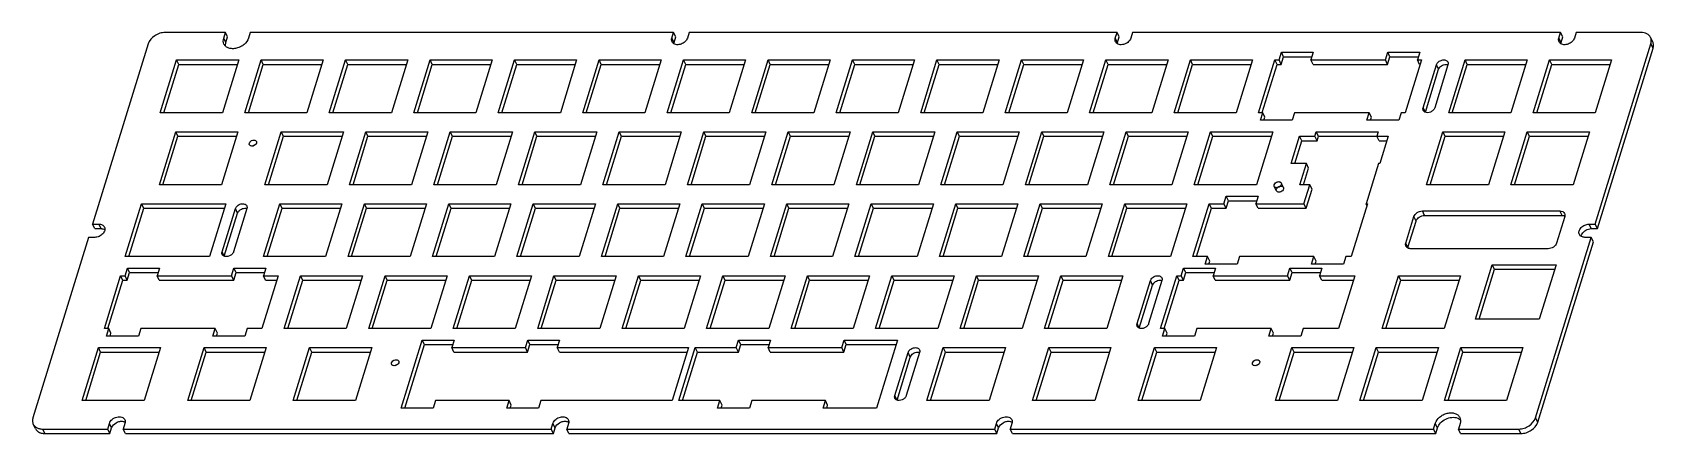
# Model space of a CAD drawing. Header units: millimetres. Extents: x 2067 to 4080, y 730 to 1247.
# Drawn here: x 3743.2 to 4079.9, y 730 to 813.2 of the extents above; entities that cross this region are included whole.
import ezdxf

# ---------------------------------------------------------------- set-up
doc = ezdxf.new("R2010")
doc.units = ezdxf.units.MM

msp = doc.modelspace()

# ---------------------------------------------------------------- linework, layer by layer
at = {"color": 7, "linetype": 'Continuous'}
for p, q in [((3783.255, 813.187), (3770.729, 813.187)), ((3782.892, 812.012), (3783.255, 813.187)), ((3783.349, 811.08), (3782.892, 812.012)), ((3783.713, 812.255), (3783.255, 813.187)), ((3783.349, 811.08), (3783.713, 812.255)), ((3788.413, 813.187), (3788.05, 812.012)), ((3876.328, 813.187), (3788.413, 813.187)), ((3875.965, 812.012), (3876.328, 813.187)), ((3876.423, 811.08), (3875.965, 812.012)), ((3876.786, 812.255), (3876.328, 813.187)), ((3876.423, 811.08), (3876.786, 812.255)), ((3879.552, 813.187), (3879.189, 812.012)), ((3968.434, 813.187), (3879.552, 813.187)), ((3968.071, 812.012), (3968.434, 813.187)), ((3968.529, 811.08), (3968.071, 812.012)), ((3968.892, 812.255), (3968.434, 813.187)), ((3968.529, 811.08), (3968.892, 812.255)), ((3971.658, 813.187), (3971.295, 812.012)), ((4060.54, 813.187), (3971.658, 813.187)), ((4060.177, 812.012), (4060.54, 813.187)), ((4060.635, 811.08), (4060.177, 812.012)), ((4060.998, 812.255), (4060.54, 813.187)), ((4060.635, 811.08), (4060.998, 812.255)), ((4063.764, 813.187), (4063.401, 812.012)), ((4077.258, 813.187), (4063.764, 813.187)), ((4079.682, 811.227), (4079.225, 812.159)), ((3767.239, 810.837), (3755.681, 773.433)), ((4002.067, 807.508), (4002.551, 809.075)), ((4002.524, 806.576), (4003.008, 808.142)), ((4002.551, 809.075), (4009.182, 809.075)), ((4003.008, 808.142), (4002.551, 809.075)), ((4003.008, 808.142), (4008.894, 808.142)), ((4009.182, 809.075), (4008.698, 807.508)), ((4024.172, 807.508), (4024.656, 809.075)), ((4024.63, 806.576), (4025.114, 808.142)), ((4024.656, 809.075), (4031.288, 809.075)), ((4025.114, 808.142), (4024.656, 809.075)), ((4025.114, 808.142), (4031, 808.142)), ((4031.288, 809.075), (4030.804, 807.508)), ((4067.736, 773.433), (4079.295, 810.837)), ((4068.194, 772.501), (4079.752, 809.905)), ((4079.752, 809.905), (4079.295, 810.837)), ((3769.729, 796.542), (3773.118, 807.508)), ((3770.475, 796.542), (3773.576, 806.576)), ((3773.576, 806.576), (3773.118, 807.508)), ((3773.118, 807.508), (3786.013, 807.508)), ((3773.576, 806.576), (3785.725, 806.576)), ((3786.013, 807.508), (3782.624, 796.542)), ((3787.276, 796.542), (3790.665, 807.508)), ((3788.021, 796.542), (3791.122, 806.576)), ((3791.122, 806.576), (3790.665, 807.508)), ((3790.665, 807.508), (3803.559, 807.508)), ((3791.122, 806.576), (3803.271, 806.576)), ((3803.559, 807.508), (3800.171, 796.542)), ((3804.822, 796.542), (3808.211, 807.508)), ((3805.568, 796.542), (3808.668, 806.576)), ((3808.668, 806.576), (3808.211, 807.508)), ((3808.211, 807.508), (3821.106, 807.508)), ((3808.668, 806.576), (3820.818, 806.576)), ((3821.106, 807.508), (3817.717, 796.542)), ((3822.368, 796.542), (3825.757, 807.508)), ((3823.114, 796.542), (3826.215, 806.576)), ((3826.215, 806.576), (3825.757, 807.508)), ((3825.757, 807.508), (3838.652, 807.508)), ((3826.215, 806.576), (3838.364, 806.576)), ((3838.652, 807.508), (3835.263, 796.542)), ((3839.914, 796.542), (3843.303, 807.508)), ((3840.66, 796.542), (3843.761, 806.576)), ((3843.761, 806.576), (3843.303, 807.508)), ((3843.303, 807.508), (3856.198, 807.508)), ((3843.761, 806.576), (3855.91, 806.576)), ((3856.198, 807.508), (3852.809, 796.542)), ((3857.461, 796.542), (3860.849, 807.508)), ((3858.206, 796.542), (3861.307, 806.576)), ((3861.307, 806.576), (3860.849, 807.508)), ((3860.849, 807.508), (3873.744, 807.508)), ((3861.307, 806.576), (3873.456, 806.576)), ((3873.744, 807.508), (3870.355, 796.542)), ((3875.007, 796.542), (3878.396, 807.508)), ((3875.752, 796.542), (3878.853, 806.576)), ((3878.853, 806.576), (3878.396, 807.508)), ((3878.396, 807.508), (3891.291, 807.508)), ((3878.853, 806.576), (3891.002, 806.576)), ((3891.291, 807.508), (3887.902, 796.542)), ((3892.553, 796.542), (3895.942, 807.508)), ((3893.299, 796.542), (3896.399, 806.576)), ((3896.399, 806.576), (3895.942, 807.508)), ((3895.942, 807.508), (3908.837, 807.508)), ((3896.399, 806.576), (3908.549, 806.576)), ((3908.837, 807.508), (3905.448, 796.542)), ((3910.099, 796.542), (3913.488, 807.508)), ((3910.845, 796.542), (3913.946, 806.576)), ((3913.946, 806.576), (3913.488, 807.508)), ((3913.488, 807.508), (3926.383, 807.508)), ((3913.946, 806.576), (3926.095, 806.576)), ((3926.383, 807.508), (3922.994, 796.542)), ((3927.645, 796.542), (3931.034, 807.508)), ((3928.391, 796.542), (3931.492, 806.576)), ((3931.034, 807.508), (3943.929, 807.508)), ((3931.492, 806.576), (3931.034, 807.508)), ((3931.492, 806.576), (3943.641, 806.576)), ((3943.929, 807.508), (3940.54, 796.542)), ((3945.192, 796.542), (3948.581, 807.508)), ((3945.937, 796.542), (3949.038, 806.576)), ((3948.581, 807.508), (3961.475, 807.508)), ((3949.038, 806.576), (3948.581, 807.508)), ((3949.038, 806.576), (3961.187, 806.576)), ((3961.475, 807.508), (3958.086, 796.542)), ((3962.738, 796.542), (3966.127, 807.508)), ((3963.483, 796.542), (3966.584, 806.576)), ((3966.127, 807.508), (3979.022, 807.508)), ((3966.584, 806.576), (3966.127, 807.508)), ((3966.584, 806.576), (3978.733, 806.576)), ((3979.022, 807.508), (3975.633, 796.542)), ((3980.284, 796.542), (3983.673, 807.508)), ((3981.03, 796.542), (3984.13, 806.576)), ((3983.673, 807.508), (3996.568, 807.508)), ((3984.13, 806.576), (3983.673, 807.508)), ((3984.13, 806.576), (3996.28, 806.576)), ((3996.568, 807.508), (3993.179, 796.542)), ((3997.83, 796.542), (4001.219, 807.508)), ((3998.585, 796.57), (4001.677, 806.576)), ((4001.219, 807.508), (4002.067, 807.508)), ((4001.677, 806.576), (4001.219, 807.508)), ((4001.677, 806.576), (4002.524, 806.576)), ((4002.524, 806.576), (4002.067, 807.508)), ((4008.698, 807.508), (4024.172, 807.508)), ((4009.156, 806.576), (4008.698, 807.508)), ((4009.156, 806.576), (4024.63, 806.576)), ((4024.63, 806.576), (4024.172, 807.508)), ((4031.66, 807.508), (4028.271, 796.542)), ((4030.804, 807.508), (4031.66, 807.508)), ((4031.261, 806.576), (4030.804, 807.508)), ((4031.261, 806.576), (4031.372, 806.576)), ((4032.003, 797.56), (4034.763, 806.49)), ((4032.461, 796.628), (4035.22, 805.557)), ((4037.157, 806.49), (4034.398, 797.56)), ((4035.22, 805.557), (4034.763, 806.49)), ((4037.307, 796.542), (4040.696, 807.508)), ((4038.053, 796.542), (4041.153, 806.576)), ((4040.696, 807.508), (4053.591, 807.508)), ((4041.153, 806.576), (4040.696, 807.508)), ((4041.153, 806.576), (4053.303, 806.576)), ((4053.591, 807.508), (4050.202, 796.542)), ((4054.853, 796.542), (4058.242, 807.508)), ((4055.599, 796.542), (4058.7, 806.576)), ((4058.242, 807.508), (4071.137, 807.508)), ((4058.7, 806.576), (4058.242, 807.508)), ((4058.7, 806.576), (4070.849, 806.576)), ((4071.137, 807.508), (4067.748, 796.542)), ((3782.624, 796.542), (3769.729, 796.542)), ((3800.171, 796.542), (3787.276, 796.542)), ((3817.717, 796.542), (3804.822, 796.542)), ((3835.263, 796.542), (3822.368, 796.542)), ((3852.809, 796.542), (3839.914, 796.542)), ((3870.355, 796.542), (3857.461, 796.542)), ((3887.902, 796.542), (3875.007, 796.542)), ((3905.448, 796.542), (3892.553, 796.542)), ((3922.994, 796.542), (3910.099, 796.542)), ((3940.54, 796.542), (3927.645, 796.542)), ((3958.086, 796.542), (3945.192, 796.542)), ((3975.633, 796.542), (3962.738, 796.542)), ((3993.179, 796.542), (3980.284, 796.542)), ((3998.678, 796.542), (3997.83, 796.542)), ((3998.193, 794.975), (3998.678, 796.542)), ((4004.825, 794.975), (3998.193, 794.975)), ((3999.135, 795.609), (3998.678, 796.542)), ((3998.939, 794.975), (3999.135, 795.609)), ((4005.309, 796.542), (4004.825, 794.975)), ((4020.783, 796.542), (4005.309, 796.542)), ((4020.299, 794.975), (4020.783, 796.542)), ((4026.931, 794.975), (4020.299, 794.975)), ((4021.241, 795.609), (4020.783, 796.542)), ((4021.045, 794.975), (4021.241, 795.609)), ((4027.415, 796.542), (4026.931, 794.975)), ((4028.271, 796.542), (4027.415, 796.542)), ((4032.461, 796.628), (4032.003, 797.56)), ((4050.202, 796.542), (4037.307, 796.542)), ((4067.748, 796.542), (4054.853, 796.542)), ((3769.539, 781.619), (3772.928, 792.586)), ((3770.285, 781.619), (3773.386, 791.653)), ((3773.386, 791.653), (3772.928, 792.586)), ((3772.928, 792.586), (3785.823, 792.586)), ((3773.386, 791.653), (3785.535, 791.653)), ((3785.823, 792.586), (3782.434, 781.619)), ((3791.47, 781.619), (3794.859, 792.586)), ((3792.215, 781.619), (3795.316, 791.653)), ((3795.316, 791.653), (3794.859, 792.586)), ((3794.859, 792.586), (3807.753, 792.586)), ((3795.316, 791.653), (3807.465, 791.653)), ((3807.753, 792.586), (3804.365, 781.619)), ((3809.016, 781.619), (3812.405, 792.586)), ((3809.762, 781.619), (3812.862, 791.653)), ((3812.862, 791.653), (3812.405, 792.586)), ((3812.405, 792.586), (3825.3, 792.586)), ((3812.862, 791.653), (3825.012, 791.653)), ((3825.3, 792.586), (3821.911, 781.619)), ((3826.562, 781.619), (3829.951, 792.586)), ((3827.308, 781.619), (3830.409, 791.653)), ((3830.409, 791.653), (3829.951, 792.586)), ((3829.951, 792.586), (3842.846, 792.586)), ((3830.409, 791.653), (3842.558, 791.653)), ((3842.846, 792.586), (3839.457, 781.619)), ((3844.108, 781.619), (3847.497, 792.586)), ((3844.854, 781.619), (3847.955, 791.653)), ((3847.955, 791.653), (3847.497, 792.586)), ((3847.497, 792.586), (3860.392, 792.586)), ((3847.955, 791.653), (3860.104, 791.653)), ((3860.392, 792.586), (3857.003, 781.619)), ((3861.655, 781.619), (3865.043, 792.586)), ((3862.4, 781.619), (3865.501, 791.653)), ((3865.501, 791.653), (3865.043, 792.586)), ((3865.043, 792.586), (3877.938, 792.586)), ((3865.501, 791.653), (3877.65, 791.653)), ((3877.938, 792.586), (3874.549, 781.619)), ((3879.201, 781.619), (3882.59, 792.586)), ((3879.946, 781.619), (3883.047, 791.653)), ((3883.047, 791.653), (3882.59, 792.586)), ((3882.59, 792.586), (3895.484, 792.586)), ((3883.047, 791.653), (3895.196, 791.653)), ((3895.484, 792.586), (3892.096, 781.619)), ((3896.747, 781.619), (3900.136, 792.586)), ((3897.493, 781.619), (3900.593, 791.653)), ((3900.593, 791.653), (3900.136, 792.586)), ((3900.136, 792.586), (3913.031, 792.586)), ((3900.593, 791.653), (3912.743, 791.653)), ((3913.031, 792.586), (3909.642, 781.619)), ((3914.293, 781.619), (3917.682, 792.586)), ((3915.039, 781.619), (3918.14, 791.653)), ((3917.682, 792.586), (3930.577, 792.586)), ((3918.14, 791.653), (3917.682, 792.586)), ((3918.14, 791.653), (3930.289, 791.653)), ((3930.577, 792.586), (3927.188, 781.619)), ((3931.839, 781.619), (3935.228, 792.586)), ((3932.585, 781.619), (3935.686, 791.653)), ((3935.228, 792.586), (3948.123, 792.586)), ((3935.686, 791.653), (3935.228, 792.586)), ((3935.686, 791.653), (3947.835, 791.653)), ((3948.123, 792.586), (3944.734, 781.619)), ((3949.386, 781.619), (3952.774, 792.586)), ((3950.131, 781.619), (3953.232, 791.653)), ((3952.774, 792.586), (3965.669, 792.586)), ((3953.232, 791.653), (3952.774, 792.586)), ((3953.232, 791.653), (3965.381, 791.653)), ((3965.669, 792.586), (3962.28, 781.619)), ((3966.932, 781.619), (3970.321, 792.586)), ((3967.677, 781.619), (3970.778, 791.653)), ((3970.321, 792.586), (3983.216, 792.586)), ((3970.778, 791.653), (3970.321, 792.586)), ((3970.778, 791.653), (3982.927, 791.653)), ((3983.216, 792.586), (3979.827, 781.619)), ((3984.478, 781.619), (3987.867, 792.586)), ((3985.224, 781.619), (3988.324, 791.653)), ((3987.867, 792.586), (4000.762, 792.586)), ((3988.324, 791.653), (3987.867, 792.586)), ((3988.324, 791.653), (4000.474, 791.653)), ((4000.762, 792.586), (3997.373, 781.619)), ((4004.596, 786.006), (4006.338, 791.646)), ((4006.338, 791.646), (4009.507, 791.646)), ((4006.796, 790.713), (4006.338, 791.646)), ((4009.507, 791.646), (4009.797, 792.586)), ((4009.964, 790.713), (4009.507, 791.646)), ((4009.797, 792.586), (4022.692, 792.586)), ((4010.255, 791.653), (4009.797, 792.586)), ((4009.964, 790.713), (4010.255, 791.653)), ((4010.255, 791.653), (4024.76, 791.646)), ((4022.692, 792.586), (4022.402, 791.646)), ((4022.859, 790.713), (4022.402, 791.646)), ((4024.76, 791.646), (4023.017, 786.006)), ((4032.696, 781.619), (4036.084, 792.586)), ((4033.441, 781.619), (4036.542, 791.653)), ((4036.084, 792.586), (4048.979, 792.586)), ((4036.542, 791.653), (4036.084, 792.586)), ((4036.542, 791.653), (4048.691, 791.653)), ((4048.979, 792.586), (4045.59, 781.619)), ((4050.242, 781.619), (4053.631, 792.586)), ((4050.987, 781.619), (4054.088, 791.653)), ((4053.631, 792.586), (4066.526, 792.586)), ((4054.088, 791.653), (4053.631, 792.586)), ((4054.088, 791.653), (4066.237, 791.653)), ((4066.526, 792.586), (4063.137, 781.619)), ((4005.341, 786.006), (4006.796, 790.713)), ((4006.796, 790.713), (4009.964, 790.713)), ((4022.859, 790.713), (4024.472, 790.713)), ((4007.764, 786.006), (4004.596, 786.006)), ((4006.408, 781.619), (4007.764, 786.006)), ((4007.154, 781.619), (4008.222, 785.073)), ((4008.222, 785.073), (4007.764, 786.006)), ((4022.713, 786.006), (4020.135, 777.663)), ((4023.017, 786.006), (4022.713, 786.006)), ((3782.434, 781.619), (3769.539, 781.619)), ((3804.365, 781.619), (3791.47, 781.619)), ((3821.911, 781.619), (3809.016, 781.619)), ((3839.457, 781.619), (3826.562, 781.619)), ((3857.003, 781.619), (3844.108, 781.619)), ((3874.549, 781.619), (3861.655, 781.619)), ((3892.096, 781.619), (3879.201, 781.619)), ((3909.642, 781.619), (3896.747, 781.619)), ((3927.188, 781.619), (3914.293, 781.619)), ((3944.734, 781.619), (3931.839, 781.619)), ((3962.28, 781.619), (3949.386, 781.619)), ((3979.827, 781.619), (3966.932, 781.619)), ((3997.373, 781.619), (3984.478, 781.619)), ((4008.462, 781.619), (4006.408, 781.619)), ((4007.24, 777.663), (4008.462, 781.619)), ((4008.92, 780.687), (4008.462, 781.619)), ((4045.59, 781.619), (4032.696, 781.619)), ((4063.137, 781.619), (4050.242, 781.619)), ((3990.615, 777.663), (3991.099, 779.23)), ((3991.072, 776.731), (3991.557, 778.298)), ((3991.099, 779.23), (3997.731, 779.23)), ((3991.557, 778.298), (3991.099, 779.23)), ((3991.557, 778.298), (3997.442, 778.298)), ((3997.731, 779.23), (3997.246, 777.663)), ((4007.698, 776.731), (4008.92, 780.687)), ((3762.441, 766.697), (3765.83, 777.663)), ((3763.187, 766.697), (3766.287, 776.731)), ((3766.287, 776.731), (3765.83, 777.663)), ((3765.83, 777.663), (3783.33, 777.663)), ((3766.287, 776.731), (3783.042, 776.731)), ((3783.33, 777.663), (3779.941, 766.697)), ((3782.558, 767.715), (3785.318, 776.645)), ((3783.016, 766.783), (3785.776, 775.713)), ((3787.713, 776.645), (3784.953, 767.715)), ((3785.776, 775.713), (3785.318, 776.645)), ((3791.169, 766.697), (3794.558, 777.663)), ((3791.915, 766.697), (3795.015, 776.731)), ((3795.015, 776.731), (3794.558, 777.663)), ((3794.558, 777.663), (3807.453, 777.663)), ((3795.015, 776.731), (3807.165, 776.731)), ((3807.453, 777.663), (3804.064, 766.697)), ((3808.715, 766.697), (3812.104, 777.663)), ((3809.461, 766.697), (3812.562, 776.731)), ((3812.562, 776.731), (3812.104, 777.663)), ((3812.104, 777.663), (3824.999, 777.663)), ((3812.562, 776.731), (3824.711, 776.731)), ((3824.999, 777.663), (3821.61, 766.697)), ((3826.261, 766.697), (3829.65, 777.663)), ((3827.007, 766.697), (3830.108, 776.731)), ((3830.108, 776.731), (3829.65, 777.663)), ((3829.65, 777.663), (3842.545, 777.663)), ((3830.108, 776.731), (3842.257, 776.731)), ((3842.545, 777.663), (3839.156, 766.697)), ((3843.807, 766.697), (3847.196, 777.663)), ((3844.553, 766.697), (3847.654, 776.731)), ((3847.654, 776.731), (3847.196, 777.663)), ((3847.196, 777.663), (3860.091, 777.663)), ((3847.654, 776.731), (3859.803, 776.731)), ((3860.091, 777.663), (3856.702, 766.697)), ((3861.354, 766.697), (3864.743, 777.663)), ((3862.099, 766.697), (3865.2, 776.731)), ((3865.2, 776.731), (3864.743, 777.663)), ((3864.743, 777.663), (3877.637, 777.663)), ((3865.2, 776.731), (3877.349, 776.731)), ((3877.637, 777.663), (3874.249, 766.697)), ((3878.9, 766.697), (3882.289, 777.663)), ((3879.646, 766.697), (3882.746, 776.731)), ((3882.746, 776.731), (3882.289, 777.663)), ((3882.289, 777.663), (3895.184, 777.663)), ((3882.746, 776.731), (3894.896, 776.731)), ((3895.184, 777.663), (3891.795, 766.697)), ((3896.446, 766.697), (3899.835, 777.663)), ((3897.192, 766.697), (3900.293, 776.731)), ((3900.293, 776.731), (3899.835, 777.663)), ((3899.835, 777.663), (3912.73, 777.663)), ((3900.293, 776.731), (3912.442, 776.731)), ((3912.73, 777.663), (3909.341, 766.697)), ((3913.992, 766.697), (3917.381, 777.663)), ((3914.738, 766.697), (3917.839, 776.731)), ((3917.381, 777.663), (3930.276, 777.663)), ((3917.839, 776.731), (3917.381, 777.663)), ((3917.839, 776.731), (3929.988, 776.731)), ((3930.276, 777.663), (3926.887, 766.697)), ((3931.539, 766.697), (3934.927, 777.663)), ((3932.284, 766.697), (3935.385, 776.731)), ((3934.927, 777.663), (3947.822, 777.663)), ((3935.385, 776.731), (3934.927, 777.663)), ((3935.385, 776.731), (3947.534, 776.731)), ((3947.822, 777.663), (3944.433, 766.697)), ((3949.085, 766.697), (3952.474, 777.663)), ((3949.83, 766.697), (3952.931, 776.731)), ((3952.474, 777.663), (3965.369, 777.663)), ((3952.931, 776.731), (3952.474, 777.663)), ((3952.931, 776.731), (3965.08, 776.731)), ((3965.369, 777.663), (3961.98, 766.697)), ((3966.631, 766.697), (3970.02, 777.663)), ((3967.377, 766.697), (3970.477, 776.731)), ((3970.02, 777.663), (3982.915, 777.663)), ((3970.477, 776.731), (3970.02, 777.663)), ((3970.477, 776.731), (3982.627, 776.731)), ((3982.915, 777.663), (3979.526, 766.697)), ((3984.177, 766.697), (3987.566, 777.663)), ((3984.923, 766.697), (3988.024, 776.731)), ((3987.566, 777.663), (3990.615, 777.663)), ((3988.024, 776.731), (3987.566, 777.663)), ((3988.024, 776.731), (3991.072, 776.731)), ((3991.072, 776.731), (3990.615, 777.663)), ((3997.246, 777.663), (4007.24, 777.663)), ((3997.704, 776.731), (3997.246, 777.663)), ((3997.704, 776.731), (4007.698, 776.731)), ((4007.698, 776.731), (4007.24, 777.663)), ((4020.439, 777.663), (4017.05, 766.697)), ((4020.135, 777.663), (4020.439, 777.663)), ((4020.321, 777.283), (4020.135, 777.663)), ((4028.394, 769.517), (4030.088, 775)), ((4030.546, 774.068), (4030.088, 775)), ((4031.833, 776.175), (4060.386, 776.175)), ((4032.29, 775.243), (4031.833, 776.175)), ((4032.29, 775.243), (4060.843, 775.243)), ((4061.404, 775), (4059.71, 769.517)), ((4060.843, 775.243), (4060.386, 776.175)), ((3756.138, 772.501), (3755.681, 773.433)), ((3755.681, 773.433), (3756.97, 773.433)), ((3756.138, 772.501), (3757.428, 772.501)), ((3757.428, 772.501), (3756.97, 773.433)), ((4028.851, 768.584), (4030.546, 774.068)), ((4066.447, 773.433), (4067.736, 773.433)), ((4066.904, 772.501), (4066.447, 773.433)), ((4066.904, 772.501), (4068.194, 772.501)), ((4068.194, 772.501), (4067.736, 773.433)), ((3754.833, 770.692), (3743.275, 733.288)), ((3756.123, 770.692), (3754.833, 770.692)), ((3783.016, 766.783), (3782.558, 767.715)), ((4028.851, 768.584), (4028.394, 769.517)), ((4057.965, 768.342), (4029.412, 768.342)), ((4055.33, 733.288), (4066.889, 770.692)), ((4055.788, 732.356), (4067.346, 769.759)), ((4066.889, 770.692), (4065.599, 770.692)), ((4067.346, 769.759), (4066.889, 770.692)), ((3762.416, 762.741), (3762.9, 764.308)), ((3779.941, 766.697), (3762.441, 766.697)), ((3763.358, 763.375), (3762.9, 764.308)), ((3762.9, 764.308), (3769.532, 764.308)), ((3769.532, 764.308), (3769.048, 762.741)), ((3784.521, 762.741), (3785.006, 764.308)), ((3785.463, 763.375), (3785.006, 764.308)), ((3785.006, 764.308), (3791.637, 764.308)), ((3791.637, 764.308), (3791.153, 762.741)), ((3804.064, 766.697), (3791.169, 766.697)), ((3821.61, 766.697), (3808.715, 766.697)), ((3839.156, 766.697), (3826.261, 766.697)), ((3856.702, 766.697), (3843.807, 766.697)), ((3874.249, 766.697), (3861.354, 766.697)), ((3891.795, 766.697), (3878.9, 766.697)), ((3909.341, 766.697), (3896.446, 766.697)), ((3926.887, 766.697), (3913.992, 766.697)), ((3944.433, 766.697), (3931.539, 766.697)), ((3961.98, 766.697), (3949.085, 766.697)), ((3979.526, 766.697), (3966.631, 766.697)), ((3981.748, 762.741), (3982.232, 764.308)), ((3982.232, 764.308), (3988.864, 764.308)), ((3982.69, 763.375), (3982.232, 764.308)), ((3987.226, 766.697), (3984.177, 766.697)), ((3986.742, 765.13), (3987.226, 766.697)), ((3993.373, 765.13), (3986.742, 765.13)), ((3987.683, 765.764), (3987.226, 766.697)), ((3987.487, 765.13), (3987.683, 765.764)), ((3988.864, 764.308), (3988.38, 762.741)), ((3993.858, 766.697), (3993.373, 765.13)), ((4009.331, 766.697), (3993.858, 766.697)), ((4003.854, 762.741), (4004.338, 764.308)), ((4004.338, 764.308), (4010.969, 764.308)), ((4004.795, 763.375), (4004.338, 764.308)), ((4008.847, 765.13), (4009.331, 766.697)), ((4015.479, 765.13), (4008.847, 765.13)), ((4009.789, 765.764), (4009.331, 766.697)), ((4009.593, 765.13), (4009.789, 765.764)), ((4010.969, 764.308), (4010.485, 762.741)), ((4015.963, 766.697), (4015.479, 765.13)), ((4017.05, 766.697), (4015.963, 766.697)), ((4042.858, 753.733), (4046.344, 765.013)), ((4046.344, 765.013), (4059.607, 765.013)), ((4046.802, 764.08), (4046.344, 765.013)), ((4059.607, 765.013), (4056.122, 753.733)), ((3758.106, 751.774), (3761.495, 762.741)), ((3758.852, 751.774), (3761.952, 761.809)), ((3761.952, 761.809), (3761.495, 762.741)), ((3761.495, 762.741), (3762.416, 762.741)), ((3761.952, 761.809), (3762.873, 761.809)), ((3762.873, 761.809), (3762.416, 762.741)), ((3762.873, 761.809), (3763.358, 763.375)), ((3763.358, 763.375), (3769.244, 763.375)), ((3769.505, 761.809), (3769.048, 762.741)), ((3769.048, 762.741), (3784.521, 762.741)), ((3769.505, 761.809), (3784.979, 761.809)), ((3784.979, 761.809), (3784.521, 762.741)), ((3784.979, 761.809), (3785.463, 763.375)), ((3785.463, 763.375), (3791.349, 763.375)), ((3794.202, 762.741), (3790.813, 751.774)), ((3791.611, 761.809), (3791.153, 762.741)), ((3791.153, 762.741), (3794.202, 762.741)), ((3791.611, 761.809), (3793.914, 761.809)), ((3795.464, 751.774), (3798.853, 762.741)), ((3796.21, 751.774), (3799.311, 761.809)), ((3799.311, 761.809), (3798.853, 762.741)), ((3798.853, 762.741), (3811.748, 762.741)), ((3799.311, 761.809), (3811.46, 761.809)), ((3811.748, 762.741), (3808.359, 751.774)), ((3813.01, 751.774), (3816.399, 762.741)), ((3813.756, 751.774), (3816.857, 761.809)), ((3816.857, 761.809), (3816.399, 762.741)), ((3816.399, 762.741), (3829.294, 762.741)), ((3816.857, 761.809), (3829.006, 761.809)), ((3829.294, 762.741), (3825.905, 751.774)), ((3830.557, 751.774), (3833.946, 762.741)), ((3831.302, 751.774), (3834.403, 761.809)), ((3834.403, 761.809), (3833.946, 762.741)), ((3833.946, 762.741), (3846.84, 762.741)), ((3834.403, 761.809), (3846.552, 761.809)), ((3846.84, 762.741), (3843.451, 751.774)), ((3848.103, 751.774), (3851.492, 762.741)), ((3848.848, 751.774), (3851.949, 761.809)), ((3851.949, 761.809), (3851.492, 762.741)), ((3851.492, 762.741), (3864.387, 762.741)), ((3851.949, 761.809), (3864.098, 761.809)), ((3864.387, 762.741), (3860.998, 751.774)), ((3865.649, 751.774), (3869.038, 762.741)), ((3866.395, 751.774), (3869.495, 761.809)), ((3869.495, 761.809), (3869.038, 762.741)), ((3869.038, 762.741), (3881.933, 762.741)), ((3869.495, 761.809), (3881.645, 761.809)), ((3881.933, 762.741), (3878.544, 751.774)), ((3883.195, 751.774), (3886.584, 762.741)), ((3883.941, 751.774), (3887.042, 761.809)), ((3887.042, 761.809), (3886.584, 762.741)), ((3886.584, 762.741), (3899.479, 762.741)), ((3887.042, 761.809), (3899.191, 761.809)), ((3899.479, 762.741), (3896.09, 751.774)), ((3900.741, 751.774), (3904.13, 762.741)), ((3901.487, 751.774), (3904.588, 761.809)), ((3904.588, 761.809), (3904.13, 762.741)), ((3904.13, 762.741), (3917.025, 762.741)), ((3904.588, 761.809), (3916.737, 761.809)), ((3917.025, 762.741), (3913.636, 751.774)), ((3918.288, 751.774), (3921.677, 762.741)), ((3919.033, 751.774), (3922.134, 761.809)), ((3921.677, 762.741), (3934.571, 762.741)), ((3922.134, 761.809), (3921.677, 762.741)), ((3922.134, 761.809), (3934.283, 761.809)), ((3934.571, 762.741), (3931.182, 751.774)), ((3935.834, 751.774), (3939.223, 762.741)), ((3936.58, 751.774), (3939.68, 761.809)), ((3939.223, 762.741), (3952.118, 762.741)), ((3939.68, 761.809), (3939.223, 762.741)), ((3939.68, 761.809), (3951.829, 761.809)), ((3952.118, 762.741), (3948.729, 751.774)), ((3953.38, 751.774), (3956.769, 762.741)), ((3954.126, 751.774), (3957.227, 761.809)), ((3956.769, 762.741), (3969.664, 762.741)), ((3957.227, 761.809), (3956.769, 762.741)), ((3957.227, 761.809), (3969.376, 761.809)), ((3969.664, 762.741), (3966.275, 751.774)), ((3972.595, 752.793), (3975.354, 761.723)), ((3977.749, 761.723), (3974.99, 752.793)), ((3975.812, 760.79), (3975.354, 761.723)), ((3977.457, 751.774), (3980.846, 762.741)), ((3978.216, 751.819), (3981.303, 761.809)), ((3980.846, 762.741), (3981.748, 762.741)), ((3981.303, 761.809), (3980.846, 762.741)), ((3981.303, 761.809), (3982.206, 761.809)), ((3982.206, 761.809), (3981.748, 762.741)), ((3982.206, 761.809), (3982.69, 763.375)), ((3982.69, 763.375), (3988.576, 763.375)), ((3988.38, 762.741), (4003.854, 762.741)), ((3988.837, 761.809), (3988.38, 762.741)), ((3988.837, 761.809), (4004.311, 761.809)), ((4004.311, 761.809), (4003.854, 762.741)), ((4004.311, 761.809), (4004.795, 763.375)), ((4004.795, 763.375), (4010.681, 763.375)), ((4010.485, 762.741), (4017.826, 762.741)), ((4010.943, 761.809), (4010.485, 762.741)), ((4010.943, 761.809), (4017.538, 761.809)), ((4017.826, 762.741), (4014.437, 751.774)), ((4023.491, 751.774), (4026.88, 762.741)), ((4024.237, 751.774), (4027.338, 761.809)), ((4026.88, 762.741), (4039.775, 762.741)), ((4027.338, 761.809), (4026.88, 762.741)), ((4027.338, 761.809), (4039.487, 761.809)), ((4039.775, 762.741), (4036.386, 751.774)), ((4043.604, 753.733), (4046.802, 764.08)), ((4046.802, 764.08), (4059.319, 764.08)), ((3973.052, 751.86), (3975.812, 760.79)), ((3759.027, 751.774), (3758.106, 751.774)), ((3758.543, 750.208), (3759.027, 751.774)), ((3759.485, 750.842), (3759.027, 751.774)), ((3759.289, 750.208), (3759.485, 750.842)), ((3765.659, 751.774), (3765.174, 750.208)), ((3781.132, 751.774), (3765.659, 751.774)), ((3780.648, 750.208), (3781.132, 751.774)), ((3781.59, 750.842), (3781.132, 751.774)), ((3781.394, 750.208), (3781.59, 750.842)), ((3787.764, 751.774), (3787.28, 750.208)), ((3790.813, 751.774), (3787.764, 751.774)), ((3808.359, 751.774), (3795.464, 751.774)), ((3825.905, 751.774), (3813.01, 751.774)), ((3843.451, 751.774), (3830.557, 751.774)), ((3860.998, 751.774), (3848.103, 751.774)), ((3878.544, 751.774), (3865.649, 751.774)), ((3896.09, 751.774), (3883.195, 751.774)), ((3913.636, 751.774), (3900.741, 751.774)), ((3931.182, 751.774), (3918.288, 751.774)), ((3948.729, 751.774), (3935.834, 751.774)), ((3966.275, 751.774), (3953.38, 751.774)), ((3973.052, 751.86), (3972.595, 752.793)), ((3978.359, 751.774), (3977.457, 751.774)), ((3977.875, 750.208), (3978.359, 751.774)), ((3978.817, 750.842), (3978.359, 751.774)), ((3978.621, 750.208), (3978.817, 750.842)), ((3984.991, 751.774), (3984.507, 750.208)), ((4000.465, 751.774), (3984.991, 751.774)), ((3999.981, 750.208), (4000.465, 751.774)), ((4000.922, 750.842), (4000.465, 751.774)), ((4000.726, 750.208), (4000.922, 750.842)), ((4007.096, 751.774), (4006.612, 750.208)), ((4014.437, 751.774), (4007.096, 751.774)), ((4036.386, 751.774), (4023.491, 751.774)), ((4056.122, 753.733), (4042.858, 753.733)), ((3753.495, 736.852), (3756.883, 747.819)), ((3757.341, 746.886), (3756.883, 747.819)), ((3756.883, 747.819), (3769.778, 747.819)), ((3765.174, 750.208), (3758.543, 750.208)), ((3769.778, 747.819), (3766.389, 736.852)), ((3775.425, 736.852), (3778.814, 747.819)), ((3779.272, 746.886), (3778.814, 747.819)), ((3778.814, 747.819), (3791.709, 747.819)), ((3787.28, 750.208), (3780.648, 750.208)), ((3791.709, 747.819), (3788.32, 736.852)), ((3797.355, 736.852), (3800.744, 747.819)), ((3801.202, 746.886), (3800.744, 747.819)), ((3800.744, 747.819), (3813.639, 747.819)), ((3813.639, 747.819), (3810.25, 736.852)), ((3819.751, 735.285), (3824.108, 749.385)), ((3820.496, 735.285), (3824.565, 748.453)), ((3824.565, 748.453), (3824.108, 749.385)), ((3824.108, 749.385), (3830.739, 749.385)), ((3824.565, 748.453), (3830.451, 748.453)), ((3830.739, 749.385), (3830.255, 747.819)), ((3830.713, 746.886), (3830.255, 747.819)), ((3830.255, 747.819), (3845.545, 747.819)), ((3845.545, 747.819), (3846.029, 749.385)), ((3846.002, 746.886), (3845.545, 747.819)), ((3846.002, 746.886), (3846.487, 748.453)), ((3846.487, 748.453), (3846.029, 749.385)), ((3846.029, 749.385), (3852.661, 749.385)), ((3846.487, 748.453), (3852.372, 748.453)), ((3852.661, 749.385), (3852.176, 747.819)), ((3852.634, 746.886), (3852.176, 747.819)), ((3852.176, 747.819), (3879.44, 747.819)), ((3879.44, 747.819), (3876.051, 736.852)), ((3877.433, 736.852), (3880.821, 747.819)), ((3881.279, 746.886), (3880.821, 747.819)), ((3880.821, 747.819), (3889.332, 747.819)), ((3889.332, 747.819), (3889.816, 749.385)), ((3889.79, 746.886), (3889.332, 747.819)), ((3889.79, 746.886), (3890.274, 748.453)), ((3889.816, 749.385), (3896.448, 749.385)), ((3890.274, 748.453), (3889.816, 749.385)), ((3890.274, 748.453), (3896.16, 748.453)), ((3896.448, 749.385), (3895.964, 747.819)), ((3895.964, 747.819), (3911.253, 747.819)), ((3896.421, 746.886), (3895.964, 747.819)), ((3911.253, 747.819), (3911.737, 749.385)), ((3911.711, 746.886), (3911.253, 747.819)), ((3911.711, 746.886), (3912.195, 748.453)), ((3911.737, 749.385), (3922.845, 749.385)), ((3912.195, 748.453), (3911.737, 749.385)), ((3912.195, 748.453), (3922.557, 748.453)), ((3922.845, 749.385), (3918.488, 735.285)), ((3928.957, 736.852), (3932.346, 747.819)), ((3932.346, 747.819), (3945.24, 747.819)), ((3932.803, 746.886), (3932.346, 747.819)), ((3945.24, 747.819), (3941.852, 736.852)), ((3950.887, 736.852), (3954.276, 747.819)), ((3954.276, 747.819), (3967.171, 747.819)), ((3954.734, 746.886), (3954.276, 747.819)), ((3967.171, 747.819), (3963.782, 736.852)), ((3972.818, 736.852), (3976.207, 747.819)), ((3976.207, 747.819), (3989.101, 747.819)), ((3976.664, 746.886), (3976.207, 747.819)), ((3984.507, 750.208), (3977.875, 750.208)), ((3989.101, 747.819), (3985.712, 736.852)), ((4006.612, 750.208), (3999.981, 750.208)), ((4001.334, 736.852), (4004.723, 747.819)), ((4004.723, 747.819), (4017.617, 747.819)), ((4005.18, 746.886), (4004.723, 747.819)), ((4017.617, 747.819), (4014.229, 736.852)), ((4018.88, 736.852), (4022.269, 747.819)), ((4022.269, 747.819), (4035.164, 747.819)), ((4022.726, 746.886), (4022.269, 747.819)), ((4035.164, 747.819), (4031.775, 736.852)), ((4036.426, 736.852), (4039.815, 747.819)), ((4039.815, 747.819), (4052.71, 747.819)), ((4040.273, 746.886), (4039.815, 747.819)), ((4052.71, 747.819), (4049.321, 736.852)), ((3754.24, 736.852), (3757.341, 746.886)), ((3757.341, 746.886), (3769.49, 746.886)), ((3776.171, 736.852), (3779.272, 746.886)), ((3779.272, 746.886), (3791.421, 746.886)), ((3798.101, 736.852), (3801.202, 746.886)), ((3801.202, 746.886), (3813.351, 746.886)), ((3830.713, 746.886), (3846.002, 746.886)), ((3852.634, 746.886), (3879.152, 746.886)), ((3878.178, 736.852), (3881.279, 746.886)), ((3881.279, 746.886), (3889.79, 746.886)), ((3896.421, 746.886), (3911.711, 746.886)), ((3922.271, 737.87), (3925.031, 746.8)), ((3922.729, 736.938), (3925.488, 745.868)), ((3927.426, 746.8), (3924.666, 737.87)), ((3925.488, 745.868), (3925.031, 746.8)), ((3929.702, 736.852), (3932.803, 746.886)), ((3932.803, 746.886), (3944.952, 746.886)), ((3951.633, 736.852), (3954.734, 746.886)), ((3954.734, 746.886), (3966.883, 746.886)), ((3973.563, 736.852), (3976.664, 746.886)), ((3976.664, 746.886), (3988.813, 746.886)), ((4002.079, 736.852), (4005.18, 746.886)), ((4005.18, 746.886), (4017.329, 746.886)), ((4019.626, 736.852), (4022.726, 746.886)), ((4022.726, 746.886), (4034.876, 746.886)), ((4037.172, 736.852), (4040.273, 746.886)), ((4040.273, 746.886), (4052.422, 746.886)), ((3922.729, 736.938), (3922.271, 737.87)), ((3766.389, 736.852), (3753.495, 736.852)), ((3788.32, 736.852), (3775.425, 736.852)), ((3810.25, 736.852), (3797.355, 736.852)), ((3826.382, 735.285), (3819.751, 735.285)), ((3826.866, 736.852), (3826.382, 735.285)), ((3842.156, 736.852), (3826.866, 736.852)), ((3841.672, 735.285), (3842.156, 736.852)), ((3848.303, 735.285), (3841.672, 735.285)), ((3842.613, 735.92), (3842.156, 736.852)), ((3842.417, 735.285), (3842.613, 735.92)), ((3848.788, 736.852), (3848.303, 735.285)), ((3876.051, 736.852), (3848.788, 736.852)), ((3885.943, 736.852), (3877.433, 736.852)), ((3885.459, 735.285), (3885.943, 736.852)), ((3892.091, 735.285), (3885.459, 735.285)), ((3886.401, 735.92), (3885.943, 736.852)), ((3886.205, 735.285), (3886.401, 735.92)), ((3892.575, 736.852), (3892.091, 735.285)), ((3907.864, 736.852), (3892.575, 736.852)), ((3907.38, 735.285), (3907.864, 736.852)), ((3918.488, 735.285), (3907.38, 735.285)), ((3908.322, 735.92), (3907.864, 736.852)), ((3908.126, 735.285), (3908.322, 735.92)), ((3941.852, 736.852), (3928.957, 736.852)), ((3963.782, 736.852), (3950.887, 736.852)), ((3985.712, 736.852), (3972.818, 736.852)), ((4014.229, 736.852), (4001.334, 736.852)), ((4031.775, 736.852), (4018.88, 736.852)), ((4049.321, 736.852), (4036.426, 736.852)), ((3743.802, 731.034), (3743.345, 731.966)), ((3745.769, 730.006), (3745.312, 730.938)), ((3745.312, 730.938), (3758.805, 730.938)), ((3758.805, 730.938), (3759.168, 732.113)), ((3759.263, 730.006), (3758.805, 730.938)), ((3759.626, 731.181), (3759.168, 732.113)), ((3759.263, 730.006), (3759.626, 731.181)), ((3762.392, 732.113), (3762.029, 730.938)), ((3762.486, 730.006), (3762.029, 730.938)), ((3762.029, 730.938), (3850.911, 730.938)), ((3850.911, 730.938), (3851.274, 732.113)), ((3851.369, 730.006), (3850.911, 730.938)), ((3851.732, 731.181), (3851.274, 732.113)), ((3851.369, 730.006), (3851.732, 731.181)), ((3854.498, 732.113), (3854.135, 730.938)), ((3854.593, 730.006), (3854.135, 730.938)), ((3854.135, 730.938), (3943.017, 730.938)), ((3943.017, 730.938), (3943.38, 732.113)), ((3943.475, 730.006), (3943.017, 730.938)), ((3943.838, 731.181), (3943.38, 732.113)), ((3943.475, 730.006), (3943.838, 731.181)), ((3946.604, 732.113), (3946.241, 730.938)), ((3946.241, 730.938), (4034.156, 730.938)), ((3946.699, 730.006), (3946.241, 730.938)), ((4034.156, 730.938), (4034.519, 732.113)), ((4034.614, 730.006), (4034.156, 730.938)), ((4034.977, 731.181), (4034.519, 732.113)), ((4034.614, 730.006), (4034.977, 731.181)), ((4039.677, 732.113), (4039.314, 730.938)), ((4039.314, 730.938), (4051.841, 730.938)), ((4039.772, 730.006), (4039.314, 730.938)), ((4052.298, 730.006), (4051.841, 730.938)), ((4055.788, 732.356), (4055.33, 733.288)), ((3745.769, 730.006), (3759.263, 730.006)), ((3762.486, 730.006), (3851.369, 730.006)), ((3854.593, 730.006), (3943.475, 730.006)), ((3946.699, 730.006), (4034.614, 730.006)), ((4039.772, 730.006), (4052.298, 730.006))]:
    msp.add_line(p, q, dxfattribs=at)
at = {"color": 6, "linetype": 'Continuous'}
for p, q in [((4001.543, 780.334), (4001.085, 781.267)), ((4002.979, 781.039), (4002.521, 781.972))]:
    msp.add_line(p, q, dxfattribs=at)
at = {"color": 7, "linetype": 'Continuous'}
for centre, radius, start, end in [((3757.301, 772.434), 0.909, 26.05878, 28.66787), ((4029.868, 768.27), 1.064, 162.80307, 168.77094)]:
    msp.add_arc(centre, radius, start, end, dxfattribs=at)
for points, knots in [([(3770.729, 813.187), (3770.353, 813.187), (3769.582, 813.054), (3768.251, 812.415), (3767.448, 811.514), (3767.239, 810.837)], [0, 0, 0, 0, 0.2548923, 0.5196304, 1, 1, 1, 1]), ([(3782.957, 810.779), (3782.868, 810.961), (3782.764, 811.381), (3782.828, 811.805), (3782.892, 812.012)], [0, 0, 0, 0, 0.4830073, 1, 1, 1, 1]), ([(3788.05, 812.012), (3787.894, 811.507), (3787.36, 810.807), (3786.424, 810.194), (3785.602, 809.886), (3784.766, 809.783), (3783.99, 809.896), (3783.347, 810.225), (3783.052, 810.585), (3782.957, 810.779)], [0, 0, 0, 0, 0.2513851, 0.390678, 0.5304248, 0.6640934, 0.7868864, 0.8975759, 1, 1, 1, 1]), ([(3876.006, 811.241), (3875.95, 811.355), (3875.886, 811.618), (3875.925, 811.883), (3875.965, 812.012)], [0, 0, 0, 0, 0.4834185, 1, 1, 1, 1]), ([(3879.189, 812.012), (3879.103, 811.736), (3878.831, 811.347), (3878.341, 810.975), (3877.768, 810.699), (3877.023, 810.572), (3876.441, 810.769), (3876.241, 810.941)], [0, 0, 0, 0, 0.2443638, 0.3794843, 0.5170026, 0.7778735, 1, 1, 1, 1]), ([(3968.112, 811.241), (3968.056, 811.355), (3967.992, 811.618), (3968.031, 811.883), (3968.071, 812.012)], [0, 0, 0, 0, 0.4834185, 1, 1, 1, 1]), ([(3971.295, 812.012), (3971.209, 811.736), (3970.937, 811.347), (3970.448, 810.975), (3969.874, 810.699), (3969.129, 810.572), (3968.547, 810.769), (3968.347, 810.941)], [0, 0, 0, 0, 0.2443638, 0.3794843, 0.5170026, 0.7778735, 1, 1, 1, 1]), ([(4060.218, 811.241), (4060.162, 811.355), (4060.098, 811.618), (4060.137, 811.883), (4060.177, 812.012)], [0, 0, 0, 0, 0.4834185, 1, 1, 1, 1]), ([(4063.401, 812.012), (4063.316, 811.736), (4063.043, 811.347), (4062.554, 810.975), (4061.98, 810.699), (4061.235, 810.572), (4060.653, 810.769), (4060.453, 810.941)], [0, 0, 0, 0, 0.2443638, 0.3794843, 0.5170026, 0.7778735, 1, 1, 1, 1]), ([(4079.225, 812.159), (4079.147, 812.317), (4078.93, 812.616), (4078.465, 812.946), (4077.891, 813.145), (4077.473, 813.187), (4077.258, 813.187)], [0, 0, 0, 0, 0.2267487, 0.464918, 0.7224087, 1, 1, 1, 1]), ([(4079.38, 811.261), (4079.387, 811.34), (4079.398, 811.646), (4079.325, 811.955), (4079.225, 812.159)], [0, 0, 0, 0, 0.2592326, 1, 1, 1, 1]), ([(4079.295, 810.837), (4079.306, 810.872), (4079.345, 811.011), (4079.37, 811.154), (4079.38, 811.261)], [0, 0, 0, 0, 0.2549538, 1, 1, 1, 1]), ([(4079.752, 809.905), (4079.821, 810.127), (4079.889, 810.581), (4079.778, 811.032), (4079.682, 811.227)], [0, 0, 0, 0, 0.5169844, 1, 1, 1, 1]), ([(4034.763, 806.49), (4034.835, 806.725), (4035.167, 807.161), (4035.765, 807.459), (4036.287, 807.525), (4036.647, 807.472), (4036.946, 807.32), (4037.083, 807.153), (4037.127, 807.063)], [0, 0, 0, 0, 0.2518898, 0.5295461, 0.663479, 0.7864806, 0.8973409, 1, 1, 1, 1]), ([(4035.22, 805.557), (4035.311, 805.851), (4035.767, 806.367), (4036.404, 806.576), (4036.732, 806.576)], [0, 0, 0, 0, 0.4831295, 1, 1, 1, 1]), ([(4036.732, 806.576), (4036.771, 806.576), (4036.92, 806.569), (4037.069, 806.537), (4037.171, 806.496)], [0, 0, 0, 0, 0.2620462, 1, 1, 1, 1]), ([(4037.127, 807.063), (4037.148, 807.021), (4037.215, 806.837), (4037.201, 806.63), (4037.157, 806.49)], [0, 0, 0, 0, 0.2416609, 1, 1, 1, 1]), ([(4032.033, 796.987), (4032.013, 797.029), (4031.946, 797.213), (4031.96, 797.419), (4032.003, 797.56)], [0, 0, 0, 0, 0.2416609, 1, 1, 1, 1]), ([(4032.329, 796.678), (4032.297, 796.697), (4032.177, 796.777), (4032.08, 796.892), (4032.033, 796.987)], [0, 0, 0, 0, 0.2602754, 1, 1, 1, 1]), ([(4034.398, 797.56), (4034.339, 797.369), (4034.158, 797.098), (4033.827, 796.83), (4033.286, 796.532), (4032.675, 796.478), (4032.329, 796.678)], [0, 0, 0, 0, 0.2431931, 0.3775111, 0.5148235, 1, 1, 1, 1]), ([(3788.247, 789.883), (3788.234, 789.909), (3788.193, 790.022), (3788.202, 790.149), (3788.228, 790.236)], [0, 0, 0, 0, 0.2416609, 1, 1, 1, 1]), ([(3788.228, 790.236), (3788.273, 790.38), (3788.478, 790.649), (3788.908, 790.866), (3789.316, 790.877), (3789.572, 790.747), (3789.656, 790.644), (3789.683, 790.588)], [0, 0, 0, 0, 0.2525041, 0.5308377, 0.7859598, 0.8970906, 1, 1, 1, 1]), ([(3789.702, 790.236), (3789.657, 790.091), (3789.452, 789.823), (3789.022, 789.606), (3788.614, 789.595), (3788.358, 789.725), (3788.274, 789.828), (3788.247, 789.883)], [0, 0, 0, 0, 0.2525041, 0.5308377, 0.7859598, 0.8970906, 1, 1, 1, 1]), ([(3789.683, 790.588), (3789.696, 790.562), (3789.737, 790.45), (3789.729, 790.322), (3789.702, 790.236)], [0, 0, 0, 0, 0.2416609, 1, 1, 1, 1]), ([(4001.085, 781.267), (4001.079, 781.28), (4001.031, 781.389), (4001.035, 781.519), (4001.066, 781.619)], [0, 0, 0, 0, 0.118397, 1, 1, 1, 1]), ([(4001.085, 781.267), (4001.072, 781.293), (4001.031, 781.405), (4001.04, 781.533), (4001.066, 781.619)], [0, 0, 0, 0, 0.2413008, 1, 1, 1, 1]), ([(4001.066, 781.619), (4001.111, 781.764), (4001.315, 782.032), (4001.683, 782.216), (4002.004, 782.256), (4002.226, 782.224), (4002.41, 782.13), (4002.494, 782.027), (4002.521, 781.972)], [0, 0, 0, 0, 0.2518833, 0.5295771, 0.6634769, 0.7864815, 0.8973901, 1, 1, 1, 1]), ([(4002.54, 781.619), (4002.495, 781.475), (4002.291, 781.206), (4001.923, 781.022), (4001.602, 780.982), (4001.38, 781.015), (4001.196, 781.108), (4001.112, 781.212), (4001.085, 781.267)], [0, 0, 0, 0, 0.2518833, 0.5295771, 0.6634769, 0.7864815, 0.8973901, 1, 1, 1, 1]), ([(4001.524, 780.687), (4001.56, 780.804), (4001.712, 781.03), (4002.048, 781.251), (4002.435, 781.34), (4002.798, 781.271), (4003.037, 781.012), (4003.028, 780.787), (4002.998, 780.687)], [0, 0, 0, 0, 0.1715734, 0.3623235, 0.5496278, 0.713433, 0.8544437, 1, 1, 1, 1]), ([(4002.521, 781.972), (4002.534, 781.946), (4002.576, 781.833), (4002.567, 781.706), (4002.54, 781.619)], [0, 0, 0, 0, 0.2413008, 1, 1, 1, 1]), ([(4002.521, 781.972), (4002.527, 781.959), (4002.576, 781.849), (4002.571, 781.719), (4002.54, 781.619)], [0, 0, 0, 0, 0.118397, 1, 1, 1, 1]), ([(4002.998, 780.687), (4002.961, 780.569), (4002.81, 780.344), (4002.473, 780.123), (4002.086, 780.034), (4001.723, 780.103), (4001.485, 780.361), (4001.493, 780.587), (4001.524, 780.687)], [0, 0, 0, 0, 0.1715734, 0.3623235, 0.5496278, 0.713433, 0.8544437, 1, 1, 1, 1]), ([(3785.318, 776.645), (3785.391, 776.88), (3785.723, 777.316), (3786.32, 777.615), (3786.842, 777.681), (3787.203, 777.627), (3787.502, 777.475), (3787.638, 777.308), (3787.683, 777.218)], [0, 0, 0, 0, 0.2518898, 0.5295461, 0.663479, 0.7864806, 0.8973409, 1, 1, 1, 1]), ([(3785.776, 775.713), (3785.866, 776.006), (3786.322, 776.522), (3786.959, 776.731), (3787.288, 776.731)], [0, 0, 0, 0, 0.4831295, 1, 1, 1, 1]), ([(3787.288, 776.731), (3787.327, 776.731), (3787.476, 776.725), (3787.624, 776.692), (3787.726, 776.652)], [0, 0, 0, 0, 0.2620462, 1, 1, 1, 1]), ([(3787.683, 777.218), (3787.703, 777.176), (3787.77, 776.993), (3787.756, 776.786), (3787.713, 776.645)], [0, 0, 0, 0, 0.2416609, 1, 1, 1, 1]), ([(4030.088, 775), (4030.193, 775.338), (4030.718, 775.934), (4031.454, 776.175), (4031.833, 776.175)], [0, 0, 0, 0, 0.483012, 1, 1, 1, 1]), ([(4030.546, 774.068), (4030.65, 774.406), (4031.176, 775.002), (4031.912, 775.243), (4032.29, 775.243)], [0, 0, 0, 0, 0.483012, 1, 1, 1, 1]), ([(4060.386, 776.175), (4060.592, 776.175), (4060.987, 776.105), (4061.291, 775.821), (4061.369, 775.661)], [0, 0, 0, 0, 0.5362582, 1, 1, 1, 1]), ([(4060.843, 775.243), (4060.895, 775.243), (4061.091, 775.233), (4061.287, 775.184), (4061.418, 775.121)], [0, 0, 0, 0, 0.2624985, 1, 1, 1, 1]), ([(4061.369, 775.661), (4061.417, 775.563), (4061.471, 775.338), (4061.439, 775.111), (4061.404, 775)], [0, 0, 0, 0, 0.4841026, 1, 1, 1, 1]), ([(3758.117, 772.834), (3758.168, 772.731), (3758.231, 772.496), (3758.195, 772.123), (3758.04, 771.75), (3757.684, 771.279), (3757.044, 770.837), (3756.427, 770.692), (3756.123, 770.692)], [0, 0, 0, 0, 0.1017903, 0.2097362, 0.3275209, 0.4555443, 0.7296255, 1, 1, 1, 1]), ([(3756.97, 773.433), (3757.204, 773.433), (3757.65, 773.357), (3758.001, 773.048), (3758.098, 772.87)], [0, 0, 0, 0, 0.5357642, 1, 1, 1, 1]), ([(3757.428, 772.501), (3757.481, 772.501), (3757.687, 772.492), (3757.891, 772.447), (3758.032, 772.389)], [0, 0, 0, 0, 0.2611484, 1, 1, 1, 1]), ([(4064.452, 771.292), (4064.402, 771.395), (4064.338, 771.629), (4064.374, 772.003), (4064.53, 772.375), (4064.886, 772.846), (4065.526, 773.288), (4066.142, 773.433), (4066.447, 773.433)], [0, 0, 0, 0, 0.1017903, 0.2097362, 0.3275209, 0.4555443, 0.7296255, 1, 1, 1, 1]), ([(4065.599, 770.692), (4065.358, 770.692), (4064.897, 770.773), (4064.543, 771.105), (4064.452, 771.292)], [0, 0, 0, 0, 0.536437, 1, 1, 1, 1]), ([(4064.822, 770.911), (4064.827, 770.955), (4064.86, 771.138), (4064.933, 771.313), (4065.003, 771.435)], [0, 0, 0, 0, 0.2389336, 1, 1, 1, 1]), ([(4065.003, 771.435), (4065.188, 771.756), (4065.773, 772.284), (4066.525, 772.501), (4066.904, 772.501)], [0, 0, 0, 0, 0.4939306, 1, 1, 1, 1]), ([(3782.589, 767.142), (3782.568, 767.185), (3782.501, 767.368), (3782.515, 767.575), (3782.558, 767.715)], [0, 0, 0, 0, 0.2416609, 1, 1, 1, 1]), ([(3784.953, 767.715), (3784.894, 767.524), (3784.713, 767.253), (3784.383, 766.985), (3783.841, 766.687), (3783.23, 766.634), (3782.885, 766.833)], [0, 0, 0, 0, 0.2431931, 0.3775111, 0.5148235, 1, 1, 1, 1]), ([(4028.429, 768.856), (4028.381, 768.954), (4028.327, 769.179), (4028.36, 769.406), (4028.394, 769.517)], [0, 0, 0, 0, 0.4841026, 1, 1, 1, 1]), ([(4028.765, 768.502), (4028.728, 768.524), (4028.592, 768.615), (4028.482, 768.747), (4028.429, 768.856)], [0, 0, 0, 0, 0.2604969, 1, 1, 1, 1]), ([(4029.412, 768.342), (4029.353, 768.342), (4029.13, 768.355), (4028.907, 768.419), (4028.765, 768.502)], [0, 0, 0, 0, 0.2650899, 1, 1, 1, 1]), ([(4059.71, 769.517), (4059.605, 769.179), (4059.08, 768.583), (4058.344, 768.342), (4057.965, 768.342)], [0, 0, 0, 0, 0.483012, 1, 1, 1, 1]), ([(3782.885, 766.833), (3782.852, 766.852), (3782.733, 766.932), (3782.636, 767.047), (3782.589, 767.142)], [0, 0, 0, 0, 0.2602754, 1, 1, 1, 1]), ([(3975.354, 761.723), (3975.427, 761.958), (3975.759, 762.394), (3976.357, 762.692), (3976.879, 762.758), (3977.239, 762.705), (3977.538, 762.553), (3977.675, 762.385), (3977.719, 762.295)], [0, 0, 0, 0, 0.2518898, 0.5295461, 0.663479, 0.7864806, 0.8973409, 1, 1, 1, 1]), ([(3975.812, 760.79), (3975.903, 761.083), (3976.358, 761.6), (3976.996, 761.809), (3977.324, 761.809)], [0, 0, 0, 0, 0.4831295, 1, 1, 1, 1]), ([(3977.324, 761.809), (3977.363, 761.809), (3977.512, 761.802), (3977.661, 761.77), (3977.763, 761.729)], [0, 0, 0, 0, 0.2620462, 1, 1, 1, 1]), ([(3977.719, 762.295), (3977.74, 762.253), (3977.807, 762.07), (3977.793, 761.863), (3977.749, 761.723)], [0, 0, 0, 0, 0.2416609, 1, 1, 1, 1]), ([(3972.625, 752.22), (3972.605, 752.262), (3972.538, 752.445), (3972.552, 752.652), (3972.595, 752.793)], [0, 0, 0, 0, 0.2416609, 1, 1, 1, 1]), ([(3972.921, 751.911), (3972.889, 751.93), (3972.769, 752.01), (3972.672, 752.125), (3972.625, 752.22)], [0, 0, 0, 0, 0.2602754, 1, 1, 1, 1]), ([(3974.99, 752.793), (3974.931, 752.602), (3974.749, 752.331), (3974.419, 752.063), (3973.877, 751.765), (3973.267, 751.711), (3972.921, 751.911)], [0, 0, 0, 0, 0.2431931, 0.3775111, 0.5148235, 1, 1, 1, 1]), ([(3925.031, 746.8), (3925.103, 747.035), (3925.435, 747.472), (3926.033, 747.77), (3926.555, 747.836), (3926.916, 747.783), (3927.215, 747.63), (3927.351, 747.463), (3927.395, 747.373)], [0, 0, 0, 0, 0.2518898, 0.5295461, 0.663479, 0.7864806, 0.8973409, 1, 1, 1, 1]), ([(3817.792, 744.333), (3817.78, 744.359), (3817.738, 744.472), (3817.747, 744.599), (3817.774, 744.685)], [0, 0, 0, 0, 0.2416609, 1, 1, 1, 1]), ([(3817.774, 744.685), (3817.818, 744.83), (3818.024, 745.098), (3818.454, 745.315), (3818.862, 745.326), (3819.117, 745.196), (3819.202, 745.093), (3819.229, 745.038)], [0, 0, 0, 0, 0.2525041, 0.5308377, 0.7859598, 0.8970906, 1, 1, 1, 1]), ([(3819.247, 744.685), (3819.203, 744.541), (3818.997, 744.272), (3818.567, 744.055), (3818.159, 744.044), (3817.904, 744.175), (3817.819, 744.278), (3817.792, 744.333)], [0, 0, 0, 0, 0.2525041, 0.5308377, 0.7859598, 0.8970906, 1, 1, 1, 1]), ([(3819.229, 745.038), (3819.241, 745.012), (3819.283, 744.899), (3819.274, 744.772), (3819.247, 744.685)], [0, 0, 0, 0, 0.2416609, 1, 1, 1, 1]), ([(3925.488, 745.868), (3925.579, 746.161), (3926.035, 746.677), (3926.672, 746.886), (3927, 746.886)], [0, 0, 0, 0, 0.4831295, 1, 1, 1, 1]), ([(3927, 746.886), (3927.04, 746.886), (3927.188, 746.88), (3927.337, 746.848), (3927.439, 746.807)], [0, 0, 0, 0, 0.2620462, 1, 1, 1, 1]), ([(3927.395, 747.373), (3927.416, 747.331), (3927.483, 747.148), (3927.469, 746.941), (3927.426, 746.8)], [0, 0, 0, 0, 0.2416609, 1, 1, 1, 1]), ([(3996.589, 744.333), (3996.576, 744.359), (3996.535, 744.472), (3996.543, 744.599), (3996.57, 744.685)], [0, 0, 0, 0, 0.2416609, 1, 1, 1, 1]), ([(3996.57, 744.685), (3996.615, 744.83), (3996.82, 745.098), (3997.25, 745.315), (3997.658, 745.326), (3997.914, 745.196), (3997.998, 745.093), (3998.025, 745.038)], [0, 0, 0, 0, 0.2525041, 0.5308377, 0.7859598, 0.8970906, 1, 1, 1, 1]), ([(3998.044, 744.685), (3997.999, 744.541), (3997.794, 744.272), (3997.364, 744.055), (3996.956, 744.044), (3996.7, 744.175), (3996.616, 744.278), (3996.589, 744.333)], [0, 0, 0, 0, 0.2525041, 0.5308377, 0.7859598, 0.8970906, 1, 1, 1, 1]), ([(3998.025, 745.038), (3998.038, 745.012), (3998.079, 744.899), (3998.07, 744.772), (3998.044, 744.685)], [0, 0, 0, 0, 0.2416609, 1, 1, 1, 1]), ([(3922.302, 737.298), (3922.281, 737.34), (3922.214, 737.523), (3922.228, 737.73), (3922.271, 737.87)], [0, 0, 0, 0, 0.2416609, 1, 1, 1, 1]), ([(3924.666, 737.87), (3924.607, 737.679), (3924.426, 737.409), (3924.096, 737.14), (3923.554, 736.842), (3922.943, 736.789), (3922.597, 736.989)], [0, 0, 0, 0, 0.2431931, 0.3775111, 0.5148235, 1, 1, 1, 1]), ([(3922.597, 736.989), (3922.565, 737.007), (3922.445, 737.087), (3922.348, 737.202), (3922.302, 737.298)], [0, 0, 0, 0, 0.2602754, 1, 1, 1, 1]), ([(4034.519, 732.113), (4034.676, 732.619), (4035.209, 733.318), (4036.145, 733.931), (4036.967, 734.239), (4037.803, 734.343), (4038.579, 734.23), (4039.223, 733.9), (4039.517, 733.54), (4039.612, 733.346)], [0, 0, 0, 0, 0.2513851, 0.390678, 0.5304248, 0.6640934, 0.7868864, 0.8975759, 1, 1, 1, 1]), ([(3743.275, 733.288), (3743.206, 733.066), (3743.138, 732.611), (3743.249, 732.161), (3743.345, 731.966)], [0, 0, 0, 0, 0.5169844, 1, 1, 1, 1]), ([(3743.345, 731.966), (3743.438, 731.777), (3743.714, 731.423), (3744.1, 731.2), (3744.309, 731.117)], [0, 0, 0, 0, 0.4832093, 1, 1, 1, 1]), ([(3743.802, 731.034), (3743.895, 730.845), (3744.172, 730.491), (3744.557, 730.267), (3744.767, 730.184)], [0, 0, 0, 0, 0.4832093, 1, 1, 1, 1]), ([(3744.309, 731.117), (3744.385, 731.087), (3744.709, 730.979), (3745.053, 730.938), (3745.312, 730.938)], [0, 0, 0, 0, 0.2394293, 1, 1, 1, 1]), ([(3759.168, 732.113), (3759.266, 732.429), (3759.713, 733.016), (3760.517, 733.419), (3761.22, 733.507), (3761.706, 733.436), (3762.108, 733.23), (3762.292, 733.005), (3762.351, 732.884)], [0, 0, 0, 0, 0.251878, 0.5295731, 0.6634745, 0.7864808, 0.8973903, 1, 1, 1, 1]), ([(3759.626, 731.181), (3759.766, 731.634), (3760.346, 732.219), (3761.262, 732.553), (3761.775, 732.565), (3762.009, 732.517)], [0, 0, 0, 0, 0.4883817, 0.7540288, 1, 1, 1, 1]), ([(3762.009, 732.517), (3762.047, 732.509), (3762.192, 732.473), (3762.331, 732.415), (3762.426, 732.358)], [0, 0, 0, 0, 0.2601353, 1, 1, 1, 1]), ([(3762.351, 732.884), (3762.407, 732.77), (3762.471, 732.507), (3762.432, 732.242), (3762.392, 732.113)], [0, 0, 0, 0, 0.4834185, 1, 1, 1, 1]), ([(3851.274, 732.113), (3851.372, 732.429), (3851.819, 733.016), (3852.623, 733.419), (3853.327, 733.507), (3853.812, 733.436), (3854.214, 733.23), (3854.398, 733.005), (3854.457, 732.884)], [0, 0, 0, 0, 0.251878, 0.5295731, 0.6634745, 0.7864808, 0.8973903, 1, 1, 1, 1]), ([(3851.732, 731.181), (3851.872, 731.634), (3852.452, 732.219), (3853.368, 732.553), (3853.881, 732.565), (3854.115, 732.517)], [0, 0, 0, 0, 0.4883817, 0.7540288, 1, 1, 1, 1]), ([(3854.115, 732.517), (3854.153, 732.509), (3854.298, 732.473), (3854.438, 732.415), (3854.532, 732.358)], [0, 0, 0, 0, 0.2601353, 1, 1, 1, 1]), ([(3854.457, 732.884), (3854.513, 732.77), (3854.577, 732.507), (3854.538, 732.242), (3854.498, 732.113)], [0, 0, 0, 0, 0.4834185, 1, 1, 1, 1]), ([(3943.38, 732.113), (3943.478, 732.429), (3943.925, 733.016), (3944.729, 733.419), (3945.433, 733.507), (3945.918, 733.436), (3946.32, 733.23), (3946.504, 733.005), (3946.563, 732.884)], [0, 0, 0, 0, 0.251878, 0.5295731, 0.6634745, 0.7864808, 0.8973903, 1, 1, 1, 1]), ([(3943.838, 731.181), (3943.978, 731.634), (3944.559, 732.219), (3945.474, 732.553), (3945.987, 732.565), (3946.222, 732.517)], [0, 0, 0, 0, 0.4883817, 0.7540288, 1, 1, 1, 1]), ([(3946.222, 732.517), (3946.26, 732.509), (3946.404, 732.473), (3946.544, 732.415), (3946.638, 732.358)], [0, 0, 0, 0, 0.2601353, 1, 1, 1, 1]), ([(3946.563, 732.884), (3946.619, 732.77), (3946.684, 732.507), (3946.644, 732.242), (3946.604, 732.113)], [0, 0, 0, 0, 0.4834185, 1, 1, 1, 1]), ([(4034.977, 731.181), (4035.096, 731.565), (4035.576, 732.308), (4036.653, 733.071), (4037.919, 733.442), (4038.797, 733.354), (4039.169, 733.207)], [0, 0, 0, 0, 0.2372197, 0.5008407, 0.7640108, 1, 1, 1, 1]), ([(4039.169, 733.207), (4039.225, 733.185), (4039.437, 733.09), (4039.632, 732.957), (4039.756, 732.839)], [0, 0, 0, 0, 0.2597406, 1, 1, 1, 1]), ([(4039.612, 733.346), (4039.701, 733.165), (4039.805, 732.744), (4039.741, 732.32), (4039.677, 732.113)], [0, 0, 0, 0, 0.4830073, 1, 1, 1, 1]), ([(4051.841, 730.938), (4052.216, 730.938), (4052.987, 731.072), (4054.318, 731.71), (4055.121, 732.612), (4055.33, 733.288)], [0, 0, 0, 0, 0.2548923, 0.5196304, 1, 1, 1, 1]), ([(4052.298, 730.006), (4052.674, 730.006), (4053.445, 730.139), (4054.776, 730.778), (4055.579, 731.679), (4055.788, 732.356)], [0, 0, 0, 0, 0.2548923, 0.5196304, 1, 1, 1, 1]), ([(3744.767, 730.184), (3744.843, 730.155), (3745.166, 730.047), (3745.51, 730.006), (3745.769, 730.006)], [0, 0, 0, 0, 0.2394293, 1, 1, 1, 1])]:
    msp.add_open_spline(points, degree=3, knots=knots, dxfattribs=at)
for points in [[(3783.269, 810.366), (3783.258, 810.492), (3783.261, 810.62), (3783.277, 810.746)], [(3783.277, 810.746), (3783.291, 810.859), (3783.316, 810.971), (3783.349, 811.08)], [(3876.241, 810.941), (3876.144, 811.023), (3876.062, 811.127), (3876.006, 811.241)], [(3876.375, 810.854), (3876.384, 810.931), (3876.4, 811.006), (3876.423, 811.08)], [(3968.347, 810.941), (3968.25, 811.023), (3968.168, 811.127), (3968.112, 811.241)], [(3968.481, 810.854), (3968.49, 810.931), (3968.506, 811.006), (3968.529, 811.08)], [(4060.453, 810.941), (4060.356, 811.023), (4060.274, 811.127), (4060.218, 811.241)], [(4060.587, 810.854), (4060.596, 810.931), (4060.612, 811.006), (4060.635, 811.08)], [(3788.881, 789.617), (3789.037, 789.775), (3789.255, 789.884), (3789.474, 789.919)], [(4001.733, 781.014), (4001.799, 781.078), (4001.873, 781.132), (4001.953, 781.177)], [(4001.953, 781.177), (4002.067, 781.24), (4002.193, 781.285), (4002.322, 781.304)], [(3758.032, 772.389), (3758.092, 772.364), (3758.15, 772.334), (3758.206, 772.3)], [(3818.427, 744.066), (3818.582, 744.224), (3818.8, 744.334), (3819.019, 744.368)], [(3997.223, 744.066), (3997.379, 744.224), (3997.596, 744.334), (3997.815, 744.368)]]:
    msp.add_open_spline(points, degree=3, dxfattribs=at)

doc.saveas('drawing.dxf')
